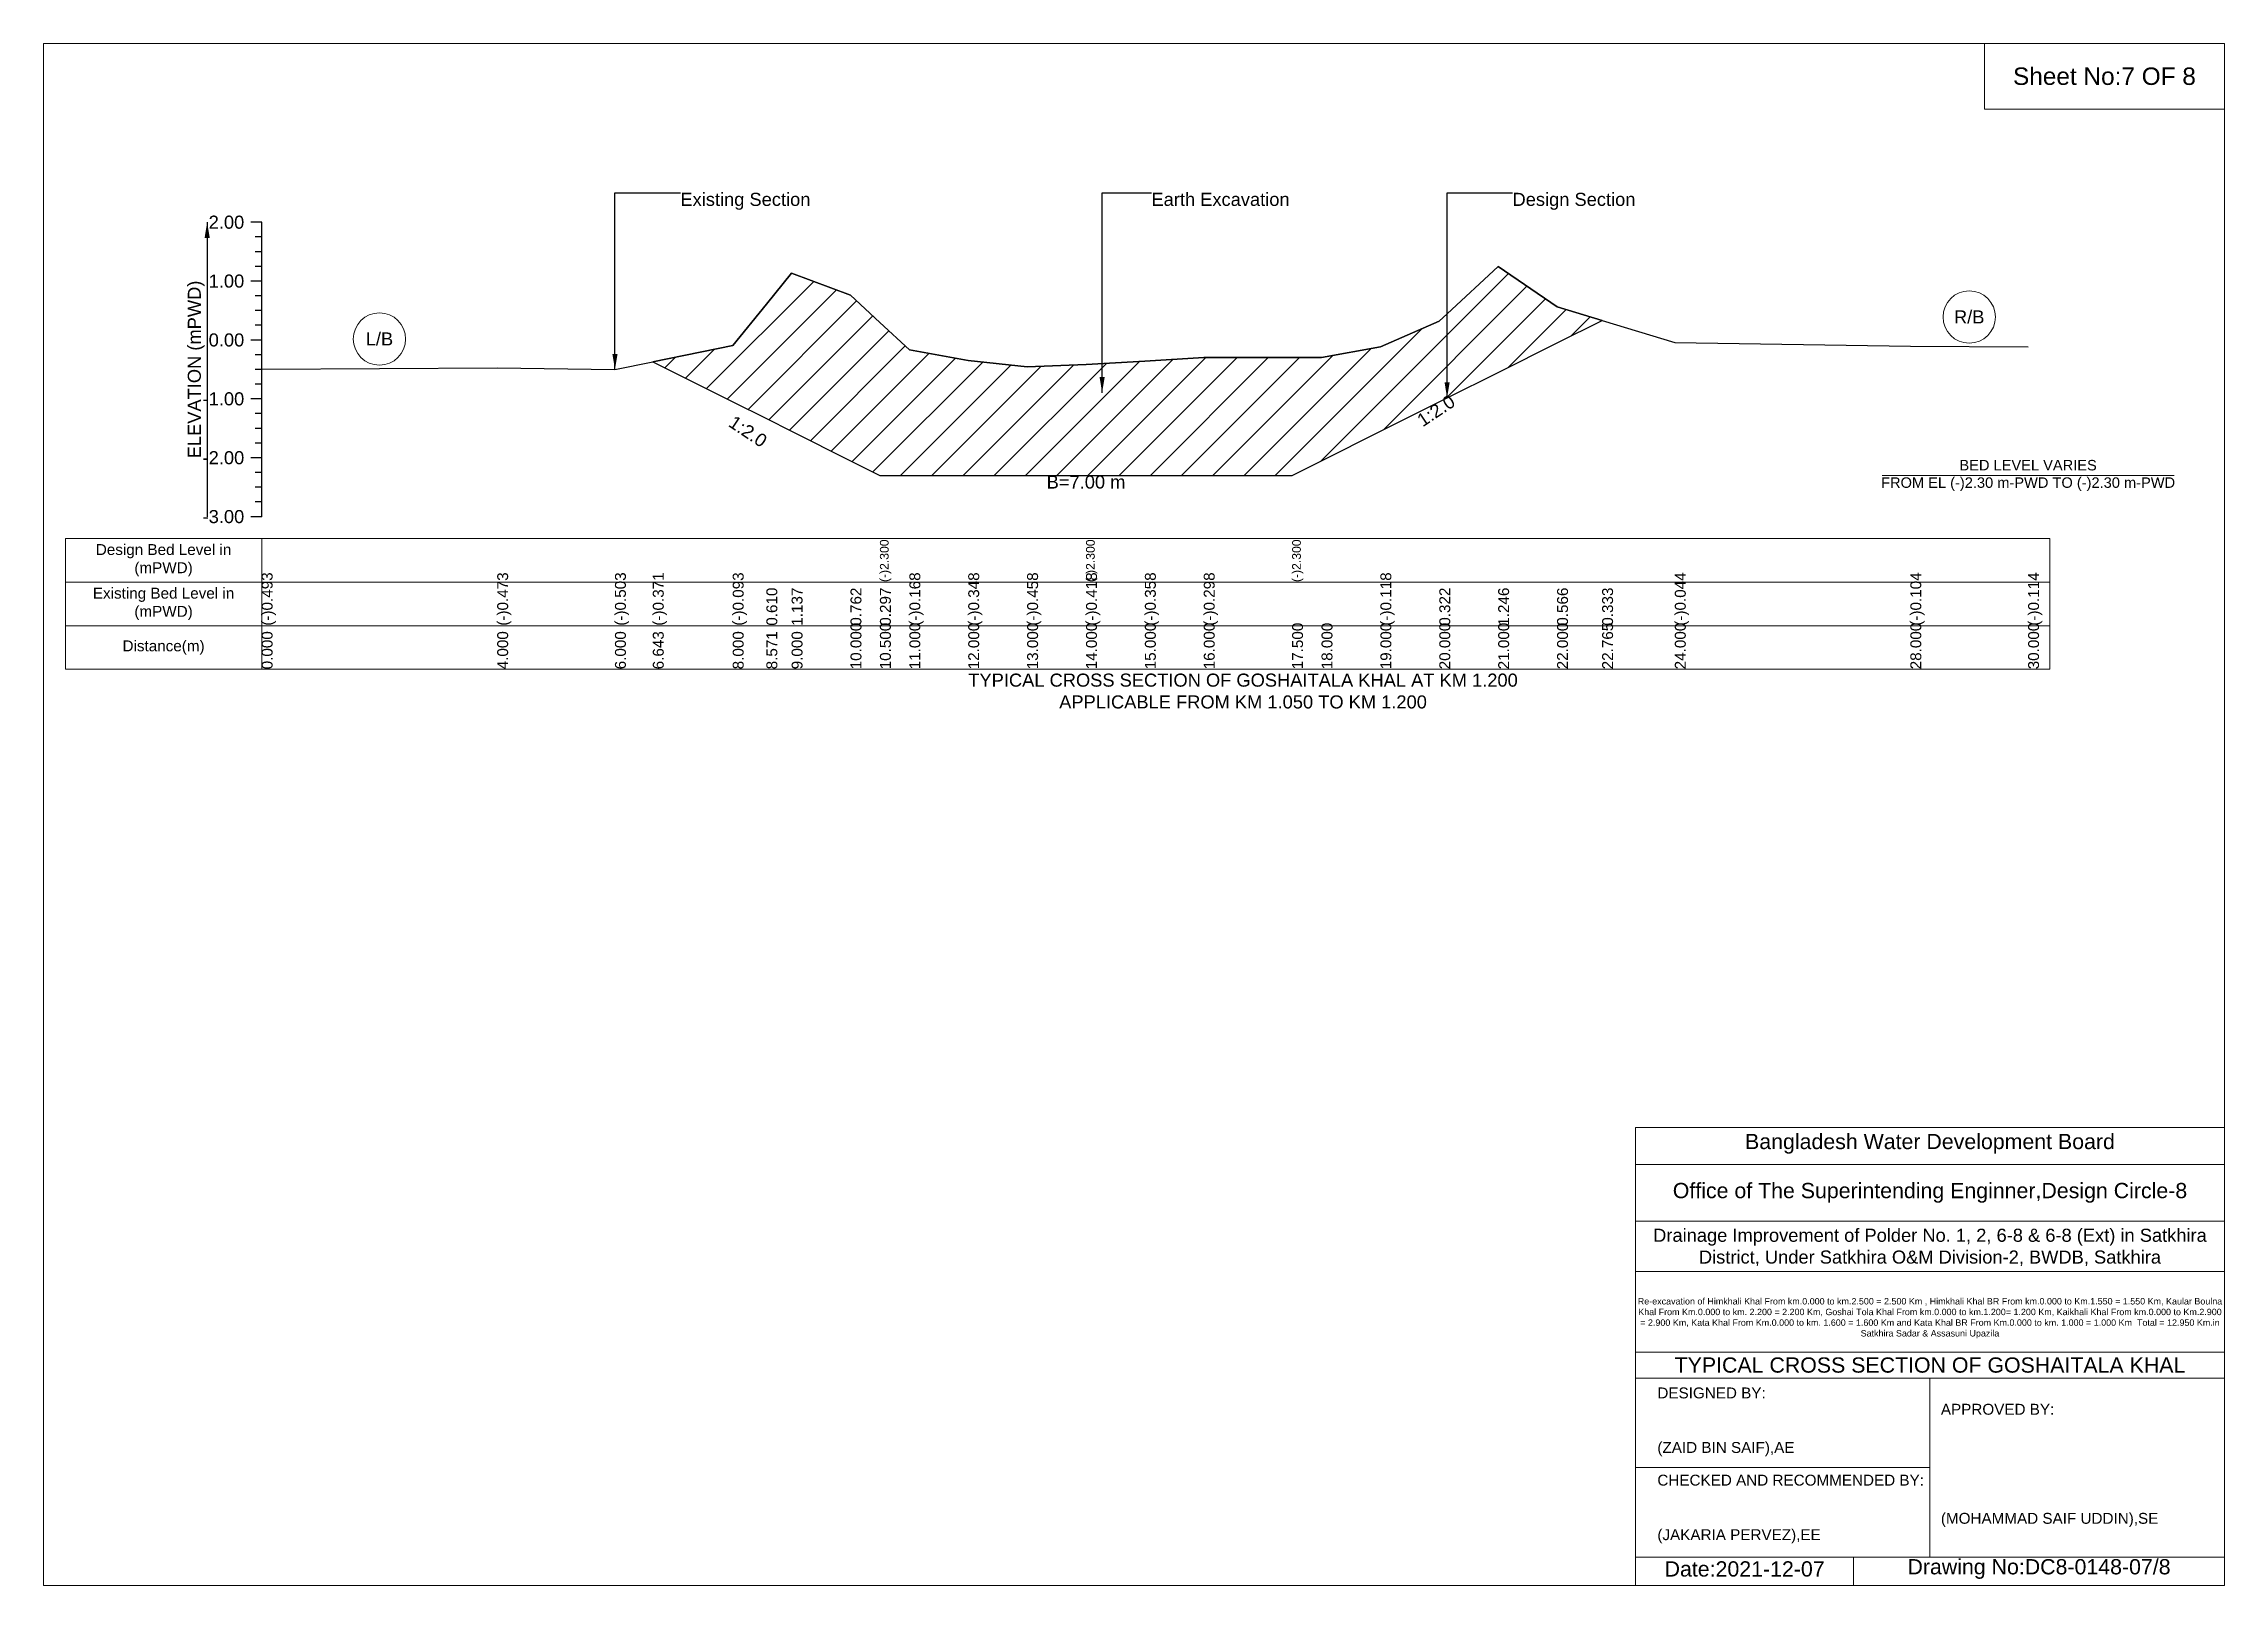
# Model space of a CAD drawing. Header units: inches. Extents: x 91000 to 628000, y -5656 to 0.
# Drawn here: x 260000 to 268000, y -5656 to 0 of the extents above; entities that cross this region are included whole.
import ezdxf

# ---------------------------------------------------------------- set-up
doc = ezdxf.new("R2010")
doc.units = ezdxf.units.IN
doc.header["$LTSCALE"] = 7
doc.header["$MEASUREMENT"] = 0
for name, color, linetype, lineweight in [('Cross section Data Border', 7, 'Continuous', 9), ('Cross Section Labels', 7, 'Continuous', 9), ('Existing_Bed_Level for Xsection', 7, 'Continuous', 25)]:
    doc.layers.add(name, color=color, linetype=linetype, lineweight=lineweight)
doc.styles.get("Standard").update_dxf_attribs({"font": 'arial.ttf'})
doc.dimstyles.get("Standard").update_dxf_attribs({"dimtxt": 0.18, "dimasz": 0.18, "dimexe": 0.18, "dimexo": 0.0625, "dimgap": 0.09, "dimtad": 0, "dimtih": 1, "dimtoh": 1, "dimdec": 4, "dimzin": 0, "dimdsep": 46, "dimtxsty": 'Standard', "dimcen": 0.09, "dimadec": 0, "dimazin": 0, "dimtfac": 1, "dimtdec": 4, "dimtofl": 0, "dimtmove": 0, "dimatfit": 3, "dimfxl": 1, "dimtolj": 1, "dimtzin": 0, "dimarcsym": 0})

msp = doc.modelspace()

# ---------------------------------------------------------------- texts
at = {"layer": 'Cross section Data Border', "char_height": 40, "width": 640, "attachment_point": 5}
for s, insert in [('Design Bed Level in (mPWD)', (260440, -1895.4)), ('Existing Bed Level in (mPWD)', (260440, -2055.4)), ('Distance(m)', (260440, -2215.4))]:
    msp.add_mtext(s, dxfattribs=dict(at, insert=insert))
at = {"layer": 'Cross Section Labels'}
for s, insert, char_height, attachment_point in [('Sheet No:7 OF 8', (267560, -120), 64, 5), ('Existing Section', (262336, -547.4), 48, 1), ('Earth Excavation', (264064, -547.4), 48, 1), ('Design Section', (265388.6, -547.4), 48, 1), ('R/B', (267064, -1002.9), 48, 5), ('L/B', (261232, -1083.7), 48, 5), ('B=7.00 m', (263824, -1584.2), 48, 2), ('BED LEVEL VARIES ^JFROM EL (-)2.30 m-PWD TO (-)2.30 m-PWD', (267280, -1584.2), 38.4, 5), ('TYPICAL CROSS SECTION OF GOSHAITALA KHAL AT KM 1.200^JAPPLICABLE FROM KM 1.050 TO KM 1.200', (264400, -2375.4), 48, 5), ('Bangladesh Water Development Board', (266920, -4036), 56, 5), ('Office of The Superintending Enginner,Design Circle-8', (266920, -4216), 56, 5)]:
    msp.add_mtext(s, dxfattribs=dict(at, insert=insert, char_height=char_height, attachment_point=attachment_point))
at = {"layer": 'Cross Section Labels', "char_height": 48, "attachment_point": 2}
for insert, rotation in [((265094.6, -1326.8), 33.69007), ((262597.4, -1402.8), 326.30993)]:
    msp.add_mtext('1:2.0', dxfattribs=dict(at, insert=insert, rotation=rotation))
at = {"layer": 'Cross Section Labels'}
for s, insert, char_height, width, attachment_point in [('Drainage Improvement of Polder No. 1, 2, 6-8 & 6-8 (Ext) in Satkhira District, Under Satkhira O&M Division-2, BWDB, Satkhira', (266920, -4416), 48, 2240, 5), ('Re-excavation of Himkhali Khal From km.0.000 to km.2.500 = 2.500 Km , Himkhali Khal BR From km.0.000 to Km.1.550 = 1.550 Km, Kaular Boulna Khal From Km.0.000 to km. 2.200 = 2.200 Km, Goshai Tola Khal From km.0.000 to km.1.200= 1.200 Km, Kaikhali Khal From km.0.000 to Km.2.900 = 2.900 Km, Kata Khal From Km.0.000 to km. 1.600 = 1.600 Km and Kata Khal BR From Km.0.000 to km. 1.000 = 1.000 Km  Total = 12.950 Km.in Satkhira Sadar & Assasuni Upazila', (266920, -4676), 23.4814, 2160, 5), ('TYPICAL CROSS SECTION OF GOSHAITALA KHAL', (266920, -4848), 56, 2240, 5), ('DESIGNED BY:^J^J^J(ZAID BIN SAIF),AE', (265920, -5056), 40, 1120, 4), ('APPROVED BY:^J^J^J^J^J^J(MOHAMMAD SAIF UDDIN),SE', (266960, -5216), 40, 1120, 4), ('CHECKED AND RECOMMENDED BY:^J^J^J(JAKARIA PERVEZ),EE', (265920, -5376), 40, 1120, 4), ('Date:2021-12-07', (266240, -5596), 56, 1120, 5), ('Drawing No:DC8-0148-07/8', (267320, -5596), 56, 1760, 5)]:
    msp.add_mtext(s, dxfattribs=dict(at, insert=insert, char_height=char_height, width=width, attachment_point=attachment_point))
at = {"layer": 'Existing_Bed_Level for Xsection', "char_height": 48, "attachment_point": 6}
for s, insert in [('2.00', (260736, -655.4)), ('1.00', (260736, -871.4)), ('0.00', (260736, -1087.4)), ('-1.00', (260736, -1303.4)), ('-2.00', (260736, -1519.4)), ('-3.00', (260736, -1735.4))]:
    msp.add_mtext(s, dxfattribs=dict(at, insert=insert))
at = {"layer": 'Existing_Bed_Level for Xsection', "rotation": 90}
for s, insert, char_height, attachment_point in [('ELEVATION (mPWD)', (260560, -1195.4), 48, 5), ('(-)2.300', (263068, -1975.4), 32, 1), ('(-)2.300', (263824, -1975.4), 32, 1), ('(-)2.300', (264580, -1975.4), 32, 1), ('(-)0.493', (260800, -2135.4), 40, 1), ('(-)0.473', (261664, -2135.4), 40, 1), ('(-)0.503', (262096, -2135.4), 40, 1), ('(-)0.371', (262234.8, -2135.4), 40, 1), ('(-)0.093', (262528, -2135.4), 40, 1), ('0.610', (262651.4, -2135.4), 40, 1), ('1.137', (262744, -2135.4), 40, 1), ('0.762', (262960, -2135.4), 40, 1), ('0.297', (263068, -2135.4), 40, 1), ('(-)0.168', (263176, -2135.4), 40, 1), ('(-)0.348', (263392, -2135.4), 40, 1), ('(-)0.458', (263608, -2135.4), 40, 1), ('(-)0.418', (263824, -2135.4), 40, 1), ('(-)0.358', (264040, -2135.4), 40, 1), ('(-)0.298', (264256, -2135.4), 40, 1), ('(-)0.118', (264904, -2135.4), 40, 1), ('0.322', (265120, -2135.4), 40, 1), ('1.246', (265336, -2135.4), 40, 1), ('0.566', (265552, -2135.4), 40, 1), ('0.333', (265717.3, -2135.4), 40, 1), ('(-)0.044', (265984, -2135.4), 40, 1), ('(-)0.104', (266848, -2135.4), 40, 1), ('(-)0.114', (267280, -2135.4), 40, 1), ('0.000', (260800, -2295.4), 40, 1), ('4.000', (261664, -2295.4), 40, 1), ('6.000', (262096, -2295.4), 40, 1), ('6.643', (262234.8, -2295.4), 40, 1), ('8.000', (262528, -2295.4), 40, 1), ('8.571', (262651.4, -2295.4), 40, 1), ('9.000', (262744, -2295.4), 40, 1), ('10.000', (262960, -2295.4), 40, 1), ('10.500', (263068, -2295.4), 40, 1), ('11.000', (263176, -2295.4), 40, 1), ('12.000', (263392, -2295.4), 40, 1), ('13.000', (263608, -2295.4), 40, 1), ('14.000', (263824, -2295.4), 40, 1), ('15.000', (264040, -2295.4), 40, 1), ('16.000', (264256, -2295.4), 40, 1), ('17.500', (264580, -2295.4), 40, 1), ('18.000', (264688, -2295.4), 40, 1), ('19.000', (264904, -2295.4), 40, 1), ('20.000', (265120, -2295.4), 40, 1), ('21.000', (265336, -2295.4), 40, 1), ('22.000', (265552, -2295.4), 40, 1), ('22.765', (265717.3, -2295.4), 40, 1), ('24.000', (265984, -2295.4), 40, 1), ('28.000', (266848, -2295.4), 40, 1), ('30.000', (267280, -2295.4), 40, 1)]:
    msp.add_mtext(s, dxfattribs=dict(at, insert=insert, char_height=char_height, attachment_point=attachment_point))

# ---------------------------------------------------------------- hatches: boundary and pattern name
at = {"layer": 'Existing_Bed_Level for Xsection'}
h = msp.add_hatch(dxfattribs=at)
h.set_pattern_fill('ANSI31', color=256, scale=648, style=0)
h.paths.add_polyline_path([(262234.8, -1167.5), (262528, -1314.2), (262651.4, -1375.8), (262744, -1422.2), (262960, -1530.2), (263068, -1584.2), (263176, -1584.2), (263392, -1584.2), (263608, -1584.2), (263824, -1584.2), (264040, -1584.2), (264256, -1584.2), (264580, -1584.2), (264688, -1530.2), (264904, -1422.2), (265120, -1314.2), (265148.6, -1299.8), (265336, -1206.2), (265552, -1098.2), (265717.3, -1015.5), (265552, -965.1), (265336, -818.2), (265148.6, -991.3), (265120, -1017.8), (264904, -1112.8), (264688, -1151.7), (264580, -1151.7), (264256, -1151.7), (264040, -1164.7), (263824, -1177.6), (263608, -1186.3), (263392, -1162.5), (263176, -1123.6), (263068, -1023.2), (262960, -922.8), (262744, -841.8), (262651.4, -955.7), (262528, -1107.4)])

# ---------------------------------------------------------------- linework, layer by layer
at = {"layer": 'Cross section Data Border'}
msp.add_lwpolyline([(260080, -1815.4), (267360, -1815.4), (267360, -2295.4), (260080, -2295.4)], close=True, dxfattribs=at)
for points in [[(260800, -1815.4), (260800, -2295.4)], [(260080, -1975.4), (267360, -1975.4)], [(260080, -2135.4), (267360, -2135.4)]]:
    msp.add_lwpolyline(points, dxfattribs=at)
at = {"layer": 'Cross Section Labels'}
for points in [[(260000, 0), (268000, 0), (268000, -5656), (260000, -5656)], [(267120, 0), (268000, 0), (268000, -240), (267120, -240)]]:
    msp.add_lwpolyline(points, close=True, dxfattribs=at)
for points in [[(266744.2, -1584.2), (267815.8, -1584.2)], [(265840, -5656), (265840, -3976), (268000, -3976)], [(265840, -4112), (268000, -4112)], [(265840, -4320), (268000, -4320)], [(265840, -4504), (268000, -4504)], [(265840, -4800), (268000, -4800)], [(265840, -4896), (268000, -4896)], [(266920, -4896), (266920, -5552)], [(265840, -5224), (266920, -5224)], [(265840, -5552), (268000, -5552)], [(266640, -5552), (266640, -5656)]]:
    msp.add_lwpolyline(points, dxfattribs=at)
for centre in [(267064, -1002.9), (261232, -1083.7)]:
    msp.add_circle(centre, 96, dxfattribs=at)
at = {"layer": 'Existing_Bed_Level for Xsection'}
for points in [[(260800, -655.4), (260760, -655.4)], [(260800, -709.4), (260776, -709.4)], [(260800, -1735.4), (260800, -1519.4), (260800, -1303.4), (260800, -1087.4), (260800, -871.4), (260800, -655.4)], [(260800, -763.4), (260776, -763.4)], [(260800, -871.4), (260760, -871.4)], [(260800, -817.4), (260776, -817.4)], [(260800, -1193.8), (261664, -1189.5), (262096, -1196), (262234.8, -1167.5), (262528, -1107.4), (262651.4, -955.7), (262744, -841.8), (262960, -922.8), (263068, -1023.2), (263068, -1023.2), (263176, -1123.6), (263392, -1162.5), (263608, -1186.3), (263824, -1177.6), (263824, -1177.6), (264040, -1164.7), (264256, -1151.7), (264580, -1151.7), (264580, -1151.7), (264688, -1151.7), (264904, -1112.8), (265120, -1017.8), (265148.6, -991.3), (265336, -818.2), (265552, -965.1), (265717.3, -1015.5), (265984, -1096.9), (266848, -1109.8), (267280, -1112)], [(260800, -925.4), (260776, -925.4)], [(260800, -979.4), (260776, -979.4)], [(260800, -1033.4), (260776, -1033.4)], [(260800, -1087.4), (260760, -1087.4)], [(260800, -1141.4), (260776, -1141.4)], [(260800, -1195.4), (260776, -1195.4)], [(260800, -1249.4), (260776, -1249.4)], [(260800, -1303.4), (260760, -1303.4)], [(260800, -1357.4), (260776, -1357.4)], [(260800, -1411.4), (260776, -1411.4)], [(260800, -1519.4), (260760, -1519.4)], [(260800, -1465.4), (260776, -1465.4)], [(260800, -1573.4), (260776, -1573.4)], [(260800, -1627.4), (260776, -1627.4)], [(260800, -1735.4), (260760, -1735.4)], [(260800, -1681.4), (260776, -1681.4)]]:
    msp.add_lwpolyline(points, dxfattribs=at)
msp.add_lwpolyline([(262234.8, -1167.5), (262528, -1314.2), (262651.4, -1375.8), (262744, -1422.2), (262960, -1530.2), (263068, -1584.2), (263068, -1584.2), (263176, -1584.2), (263392, -1584.2), (263608, -1584.2), (263824, -1584.2), (263824, -1584.2), (264040, -1584.2), (264256, -1584.2), (264580, -1584.2), (264580, -1584.2), (264688, -1530.2), (264904, -1422.2), (265120, -1314.2), (265148.6, -1299.8), (265336, -1206.2), (265552, -1098.2), (265717.3, -1015.5), (265552, -965.1), (265336, -818.2), (265148.6, -991.3), (265120, -1017.8), (264904, -1112.8), (264688, -1151.7), (264580, -1151.7), (264580, -1151.7), (264256, -1151.7), (264040, -1164.7), (263824, -1177.6), (263824, -1177.6), (263608, -1186.3), (263392, -1162.5), (263176, -1123.6), (263068, -1023.2), (263068, -1023.2), (262960, -922.8), (262744, -841.8), (262651.4, -955.7), (262528, -1107.4)], close=True, dxfattribs=at)

msp.set_redraw_order([(e.dxf.handle, doc.entitydb.next_handle()) for e in msp.query("TEXT MTEXT ATTDEF DIMENSION ARC_DIMENSION")])  # texts and dimensions are drawn at this point

# ---------------------------------------------------------------- leaders
at = {"layer": 'Cross Section Labels', "annotation_type": 0, "has_hookline": 1, "hookline_direction": 0}
for points, text_width in [([(262096, -1196), (262096, -547.4), (262335.9, -547.4)], 467.2), ([(263883.1, -1280.7), (263883.1, -547.4), (264063.9, -547.4)], 497), ([(265148.6, -1299.8), (265148.6, -547.4), (265388.6, -547.4)], 441.2)]:
    msp.add_leader(points, dimstyle='Standard', override={"dimasz": 57.6}, dxfattribs=dict(at, text_width=text_width))
at = {"layer": 'Existing_Bed_Level for Xsection'}
msp.add_leader([(260600, -655.4), (260600, -1735.4)], dimstyle='Standard', override={"dimasz": 57.6}, dxfattribs=at)

doc.saveas('drawing.dxf')
